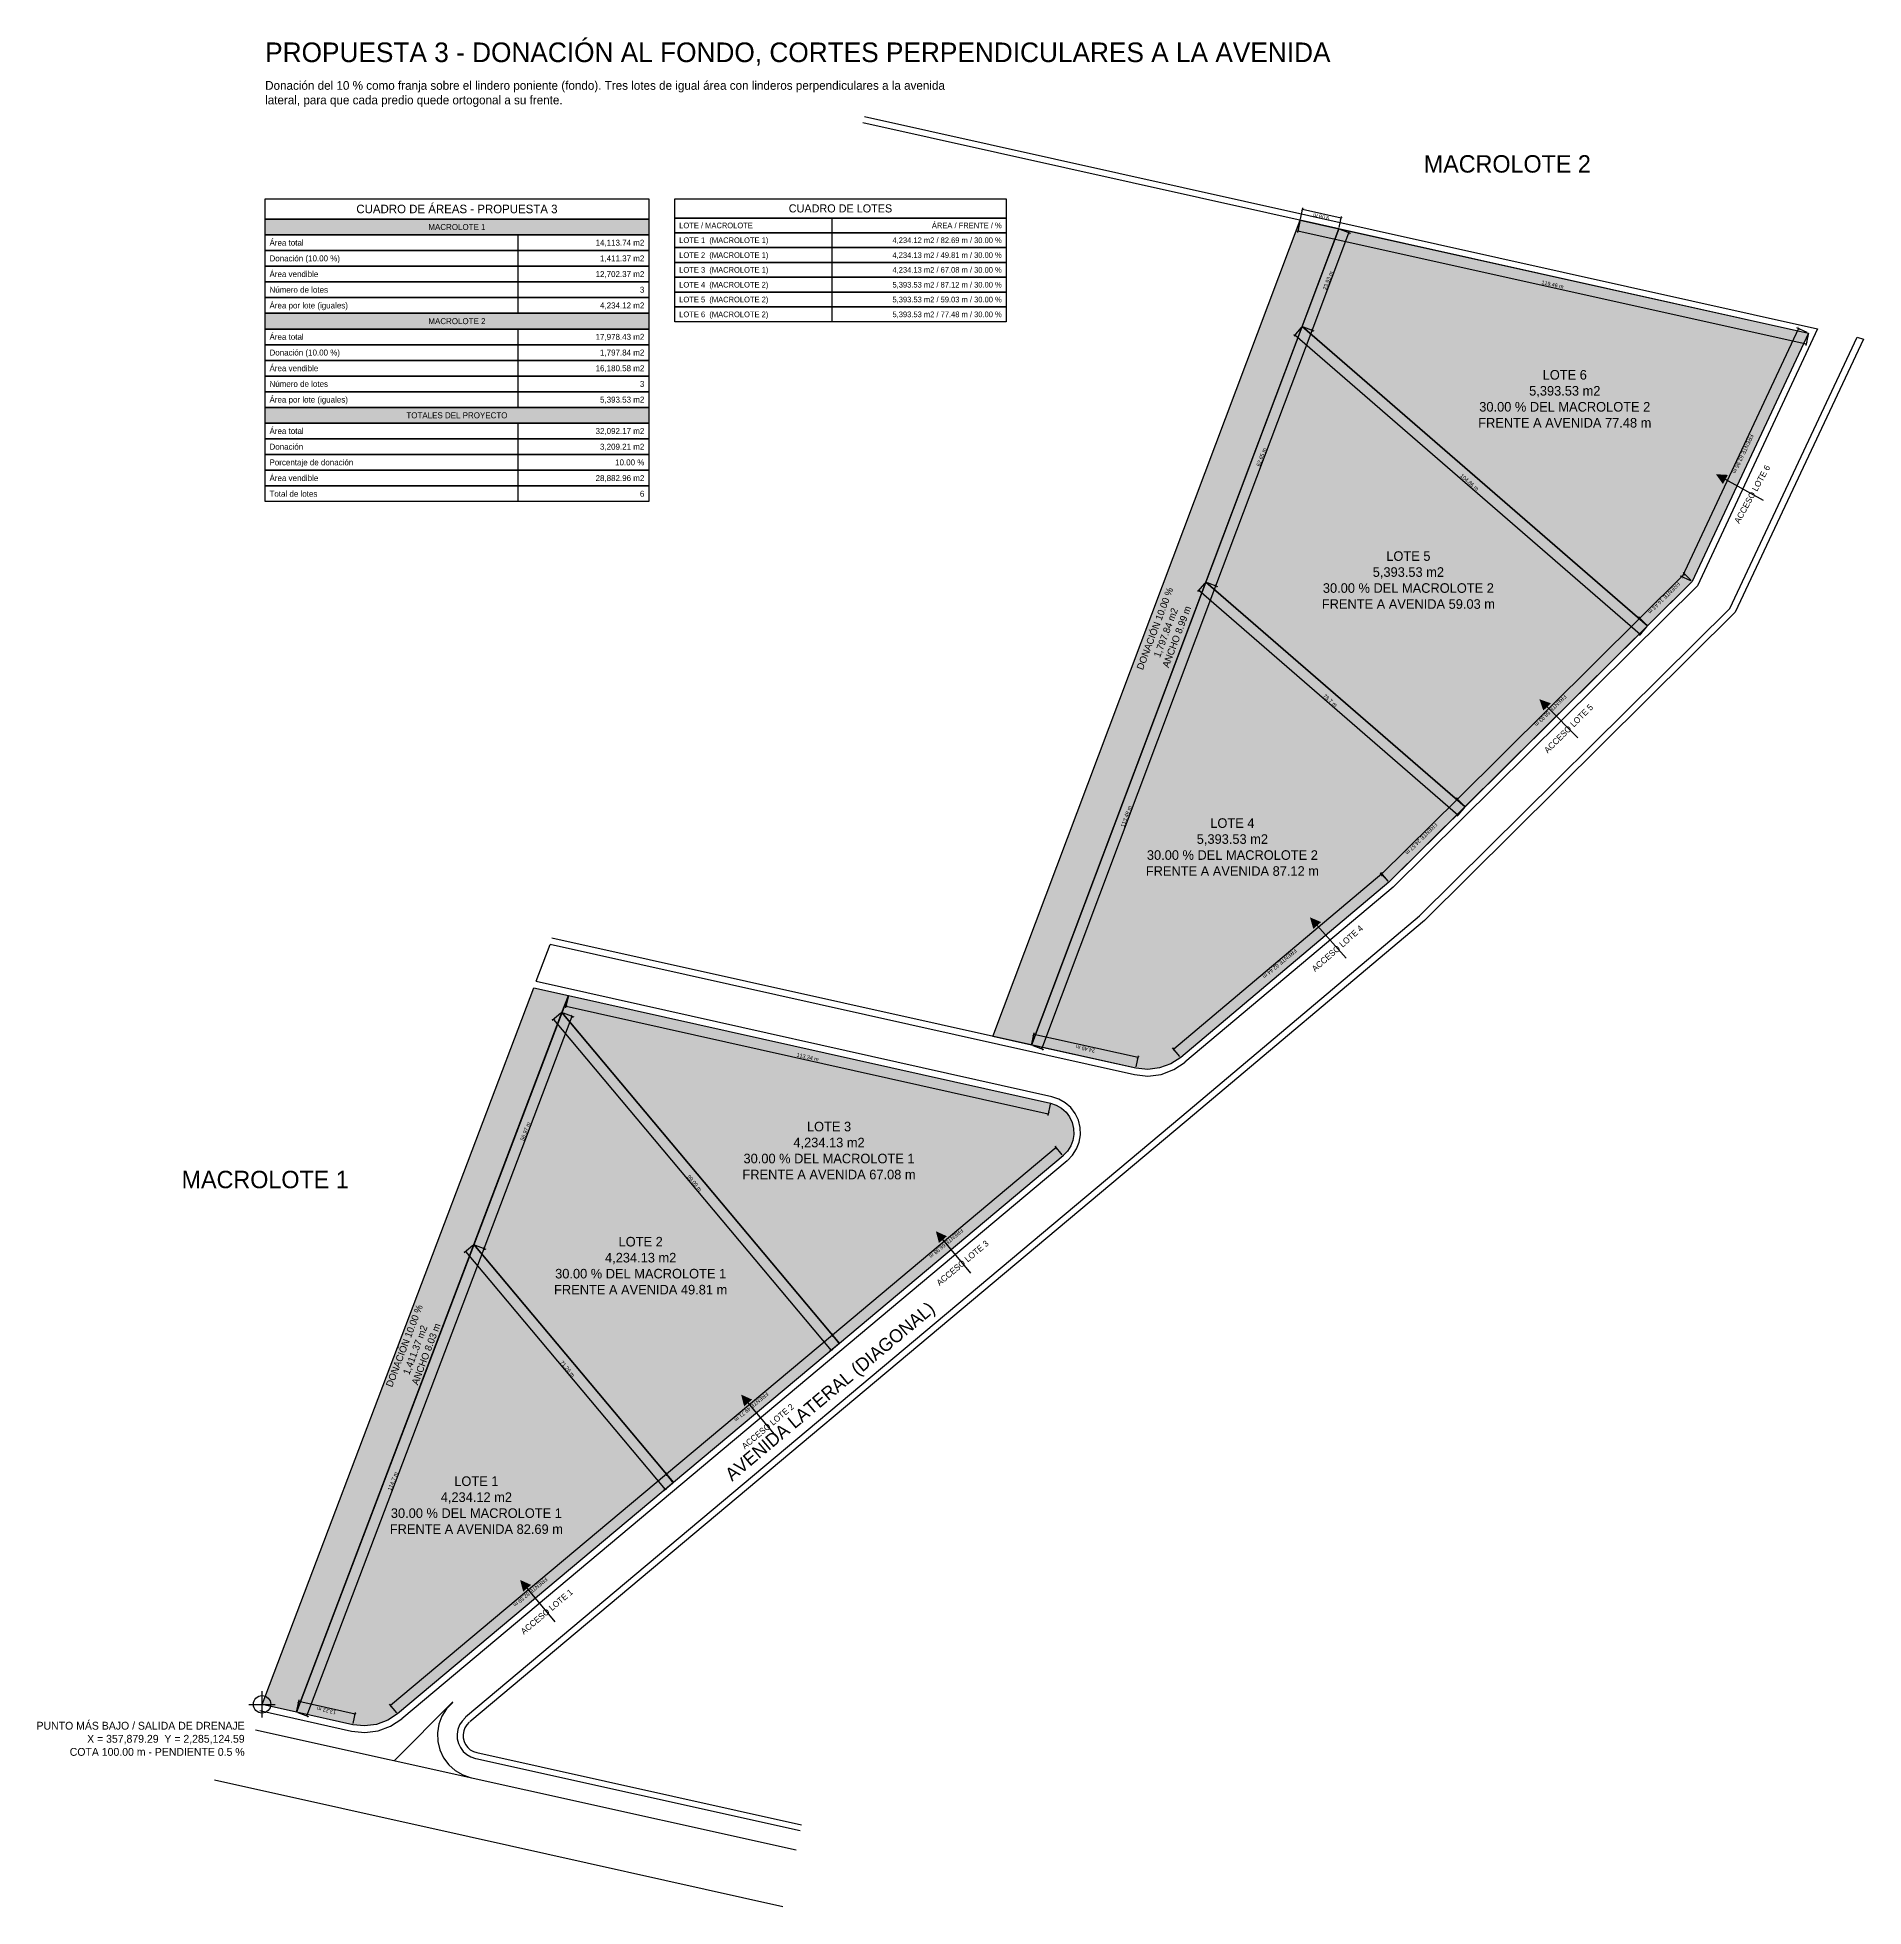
# Model space of a CAD drawing. Header units: metres. Extents: x 357828 to 358247, y 2285078 to 2285507.
import ezdxf
from ezdxf.enums import TextEntityAlignment as Align

# ---------------------------------------------------------------- set-up
doc = ezdxf.new("R2010")
doc.units = ezdxf.units.M
doc.header["$LTSCALE"] = 0.5
for name, color, linetype in [('COTAS', 6, 'Continuous'), ('DONACION', 3, 'Continuous'), ('DRENAJE', 1, 'Continuous'), ('LOTES', 2, 'Continuous'), ('TABLA_CONTENIDOS', 7, 'Continuous'), ('TEXTOS', 7, 'Continuous'), ('VIAL_ASFALTO', 8, 'Continuous'), ('VIAL_BANQUETA', 9, 'CONTINUOUS')]:
    doc.layers.add(name, color=color, linetype=linetype)
doc.styles.add('OpenSansCondensed-Light', font='OpenSansCondensed-Light.ttf')
doc.dimstyles.new('COTAS_M', dxfattribs={"dimtxt": 0.9, "dimasz": 0.6, "dimexe": 0.4, "dimexo": 0.3, "dimgap": 0.2, "dimtad": 1, "dimzin": 12, "dimdsep": 46, "dimtxsty": 'OpenSansCondensed-Light', "dimblk": 'ARCHTICK', "dimcen": 2.5, "dimclrd": 256, "dimclre": 256, "dimclrt": 256, "dimazin": 3, "dimtfac": 0.5, "dimtmove": 2, "dimatfit": 3})

# ---------------------------------------------------------------- blocks, each defined once
blk = doc.blocks.new('_ARCHTICK')
at = {"color": 0, "linetype": 'BYBLOCK', "const_width": 0.15}
blk.add_lwpolyline([(-0.5, -0.5), (0.5, 0.5)], dxfattribs=at)
blk = doc.blocks.new('*D1')
for p, q in [((357887.27, 2285123.11), (357887.84, 2285125.64)), ((357900.65, 2285122.36), (357887.75, 2285125.25)), ((357900.17, 2285120.21), (357900.73, 2285122.75))]:
    blk.add_line(p, q)
at = {"layer": 'Defpoints'}
for p in [(357887.2, 2285122.81), (357900.65, 2285122.36), (357900.1, 2285119.92)]:
    blk.add_point(p, dxfattribs=at)
at = {"layer": 'COTAS', "xscale": 0.6, "yscale": 0.6}
for p, rotation in [((357887.75, 2285125.25), 167.3517230568334), ((357900.65, 2285122.36), 347.3517230568334)]:
    blk.add_blockref('_ARCHTICK', p, dxfattribs=dict(at, rotation=rotation))
at = {"layer": 'COTAS', "insert": (357894.06, 2285123.17), "char_height": 0.9, "attachment_point": 5, "rotation": 167.3517, "style": 'OpenSansCondensed-Light'}
blk.add_mtext('13.22 m', dxfattribs=at)
blk = doc.blocks.new('*D2')
for p, q in [((357889.54, 2285121.93), (357930.23, 2285229.17)), ((357928.17, 2285229.95), (357930.6, 2285229.03)), ((357887.48, 2285122.71), (357889.91, 2285121.79))]:
    blk.add_line(p, q)
at = {"layer": 'Defpoints'}
for p in [(357927.89, 2285230.06), (357887.2, 2285122.81), (357889.54, 2285121.93)]:
    blk.add_point(p, dxfattribs=at)
at = {"layer": 'COTAS', "xscale": 0.6, "yscale": 0.6}
for p, rotation in [((357930.23, 2285229.17), 69.22312247067647), ((357889.54, 2285121.93), 249.22312247067646)]:
    blk.add_blockref('_ARCHTICK', p, dxfattribs=dict(at, rotation=rotation))
at = {"layer": 'COTAS', "insert": (357909.28, 2285175.78), "char_height": 0.9, "attachment_point": 5, "rotation": 69.2231, "style": 'OpenSansCondensed-Light'}
blk.add_mtext('114.7 m', dxfattribs=at)
blk = doc.blocks.new('*D3')
for p, q in [((357927.66, 2285229.87), (357925.67, 2285228.2)), ((357925.98, 2285228.45), (357971.77, 2285173.85)), ((357973.45, 2285175.26), (357971.46, 2285173.59))]:
    blk.add_line(p, q)
at = {"layer": 'Defpoints'}
for p in [(357927.89, 2285230.06), (357925.98, 2285228.45), (357973.68, 2285175.45)]:
    blk.add_point(p, dxfattribs=at)
at = {"layer": 'COTAS', "xscale": 0.6, "yscale": 0.6}
for p, rotation in [((357925.98, 2285228.45), 129.98191168449608), ((357971.77, 2285173.85), -50.0180883155039)]:
    blk.add_blockref('_ARCHTICK', p, dxfattribs=dict(at, rotation=rotation))
at = {"layer": 'COTAS', "insert": (357949.37, 2285201.57), "char_height": 0.9, "attachment_point": 5, "rotation": 309.9819, "style": 'OpenSansCondensed-Light'}
blk.add_mtext('71.26 m', dxfattribs=at)
blk = doc.blocks.new('*D4')
for p, q in [((357972.07, 2285177.37), (357908.79, 2285124.31)), ((357973.49, 2285175.68), (357971.82, 2285177.68)), ((357910.21, 2285122.62), (357908.54, 2285124.61))]:
    blk.add_line(p, q)
at = {"layer": 'Defpoints'}
for p in [(357972.07, 2285177.37), (357973.68, 2285175.45), (357910.4, 2285122.39)]:
    blk.add_point(p, dxfattribs=at)
at = {"layer": 'COTAS', "xscale": 0.6, "yscale": 0.6}
for p, rotation in [((357972.07, 2285177.37), 39.98191168442909), ((357908.79, 2285124.31), -140.0180883155709)]:
    blk.add_blockref('_ARCHTICK', p, dxfattribs=dict(at, rotation=rotation))
at = {"layer": 'COTAS', "insert": (357940.85, 2285150.34), "char_height": 0.9, "attachment_point": 5, "rotation": 219.9819, "style": 'OpenSansCondensed-Light'}
blk.add_mtext('FRENTE 82.59 m', dxfattribs=at)
blk = doc.blocks.new('*D5')
for p, q in [((357930.23, 2285229.17), (357950.44, 2285282.44)), ((357948.38, 2285283.22), (357950.81, 2285282.3)), ((357928.17, 2285229.95), (357930.6, 2285229.03))]:
    blk.add_line(p, q)
at = {"layer": 'Defpoints'}
for p in [(357948.1, 2285283.32), (357927.89, 2285230.06), (357930.23, 2285229.17)]:
    blk.add_point(p, dxfattribs=at)
at = {"layer": 'COTAS', "xscale": 0.6, "yscale": 0.6}
for p, rotation in [((357950.44, 2285282.44), 69.22312247077645), ((357930.23, 2285229.17), 249.22312247077645)]:
    blk.add_blockref('_ARCHTICK', p, dxfattribs=dict(at, rotation=rotation))
at = {"layer": 'COTAS', "insert": (357939.72, 2285256.04), "char_height": 0.9, "attachment_point": 5, "rotation": 69.2231, "style": 'OpenSansCondensed-Light'}
blk.add_mtext('56.97 m', dxfattribs=at)
blk = doc.blocks.new('*D6')
for p, q in [((357947.87, 2285283.13), (357945.88, 2285281.46)), ((357946.18, 2285281.72), (358009.85, 2285205.79)), ((358011.54, 2285207.2), (358009.55, 2285205.53))]:
    blk.add_line(p, q)
at = {"layer": 'Defpoints'}
for p in [(357946.18, 2285281.72), (357948.1, 2285283.32), (358011.77, 2285207.4)]:
    blk.add_point(p, dxfattribs=at)
at = {"layer": 'COTAS', "xscale": 0.6, "yscale": 0.6}
for p, rotation in [((357946.18, 2285281.72), 129.98191168436946), ((358009.85, 2285205.79), -50.01808831563054)]:
    blk.add_blockref('_ARCHTICK', p, dxfattribs=dict(at, rotation=rotation))
at = {"layer": 'COTAS', "insert": (357978.52, 2285244.17), "char_height": 0.9, "attachment_point": 5, "rotation": 309.9819, "style": 'OpenSansCondensed-Light'}
blk.add_mtext('99.09 m', dxfattribs=at)
blk = doc.blocks.new('*D7')
for p, q in [((358010.16, 2285209.31), (357972.07, 2285177.37)), ((358011.58, 2285207.63), (358009.91, 2285209.62)), ((357973.49, 2285175.68), (357971.82, 2285177.68))]:
    blk.add_line(p, q)
at = {"layer": 'Defpoints'}
for p in [(358010.16, 2285209.31), (358011.77, 2285207.4), (357973.68, 2285175.45)]:
    blk.add_point(p, dxfattribs=at)
at = {"layer": 'COTAS', "xscale": 0.6, "yscale": 0.6}
for p, rotation in [((358010.16, 2285209.31), 39.981911684387285), ((357972.07, 2285177.37), -140.01808831561272)]:
    blk.add_blockref('_ARCHTICK', p, dxfattribs=dict(at, rotation=rotation))
at = {"layer": 'COTAS', "insert": (357991.54, 2285192.84), "char_height": 0.9, "attachment_point": 5, "rotation": 219.9819, "style": 'OpenSansCondensed-Light'}
blk.add_mtext('FRENTE 49.71 m', dxfattribs=at)
blk = doc.blocks.new('*D8')
for p, q in [((358061.48, 2285252.35), (358010.16, 2285209.31)), ((358062.9, 2285250.66), (358061.23, 2285252.65)), ((358011.58, 2285207.63), (358009.91, 2285209.62))]:
    blk.add_line(p, q)
at = {"layer": 'Defpoints'}
for p in [(358061.48, 2285252.35), (358063.09, 2285250.43), (358011.77, 2285207.4)]:
    blk.add_point(p, dxfattribs=at)
at = {"layer": 'COTAS', "xscale": 0.6, "yscale": 0.6}
for p, rotation in [((358061.48, 2285252.35), 39.98191168468131), ((358010.16, 2285209.31), -140.0180883153187)]:
    blk.add_blockref('_ARCHTICK', p, dxfattribs=dict(at, rotation=rotation))
at = {"layer": 'COTAS', "insert": (358036.24, 2285230.33), "char_height": 0.9, "attachment_point": 5, "rotation": 219.9819, "style": 'OpenSansCondensed-Light'}
blk.add_mtext('FRENTE 66.98 m', dxfattribs=at)
blk = doc.blocks.new('*D9')
for p, q in [((357949.51, 2285286.92), (357948.94, 2285284.38)), ((357949.03, 2285284.77), (358059.66, 2285260.1)), ((358060.13, 2285262.25), (358059.57, 2285259.71))]:
    blk.add_line(p, q)
at = {"layer": 'Defpoints'}
for p in [(357949.58, 2285287.21), (357949.03, 2285284.77), (358060.2, 2285262.54)]:
    blk.add_point(p, dxfattribs=at)
at = {"layer": 'COTAS', "xscale": 0.6, "yscale": 0.6}
for p, rotation in [((357949.03, 2285284.77), 167.42616373457506), ((358059.66, 2285260.1), -12.57383626542495)]:
    blk.add_blockref('_ARCHTICK', p, dxfattribs=dict(at, rotation=rotation))
at = {"layer": 'COTAS', "insert": (358004.48, 2285273.07), "char_height": 0.9, "attachment_point": 5, "rotation": 347.4262, "style": 'OpenSansCondensed-Light'}
blk.add_mtext('113.34 m', dxfattribs=at)
blk = doc.blocks.new('*D10')
for p, q in [((358095.63, 2285381.83), (358093.93, 2285379.87)), ((358094.19, 2285380.17), (358153.66, 2285328.63)), ((358155.1, 2285330.29), (358153.4, 2285328.32))]:
    blk.add_line(p, q)
at = {"layer": 'Defpoints'}
for p in [(358094.19, 2285380.17), (358095.82, 2285382.06), (358155.3, 2285330.52)]:
    blk.add_point(p, dxfattribs=at)
at = {"layer": 'COTAS', "xscale": 0.6, "yscale": 0.6}
for p, rotation in [((358094.19, 2285380.17), 139.08443537245182), ((358153.66, 2285328.63), -40.91556462754818)]:
    blk.add_blockref('_ARCHTICK', p, dxfattribs=dict(at, rotation=rotation))
at = {"layer": 'COTAS', "insert": (358124.35, 2285354.89), "char_height": 0.9, "attachment_point": 5, "rotation": 319.0844, "style": 'OpenSansCondensed-Light'}
blk.add_mtext('78.7 m', dxfattribs=at)
blk = doc.blocks.new('*D11')
for p, q in [((358153.54, 2285332.29), (358136.09, 2285314.98)), ((358155.09, 2285330.73), (358153.25, 2285332.57)), ((358137.64, 2285313.42), (358135.81, 2285315.27))]:
    blk.add_line(p, q)
at = {"layer": 'Defpoints'}
for p in [(358153.54, 2285332.29), (358155.3, 2285330.52), (358137.85, 2285313.21)]:
    blk.add_point(p, dxfattribs=at)
at = {"layer": 'COTAS', "xscale": 0.6, "yscale": 0.6}
for p, rotation in [((358153.54, 2285332.29), 44.76833601698024), ((358136.09, 2285314.98), -135.23166398301976)]:
    blk.add_blockref('_ARCHTICK', p, dxfattribs=dict(at, rotation=rotation))
at = {"layer": 'COTAS', "insert": (358145.27, 2285323.18), "char_height": 0.9, "attachment_point": 5, "rotation": 224.7683, "style": 'OpenSansCondensed-Light'}
blk.add_mtext('FRENTE 24.57 m', dxfattribs=at)
blk = doc.blocks.new('*D12')
for p, q in [((358136.24, 2285315.12), (358088.46, 2285274.92)), ((358137.66, 2285313.44), (358135.98, 2285315.43)), ((358089.88, 2285273.24), (358088.2, 2285275.23))]:
    blk.add_line(p, q)
at = {"layer": 'Defpoints'}
for p in [(358136.24, 2285315.12), (358137.85, 2285313.21), (358090.07, 2285273.01)]:
    blk.add_point(p, dxfattribs=at)
at = {"layer": 'COTAS', "xscale": 0.6, "yscale": 0.6}
for p, rotation in [((358136.24, 2285315.12), 40.0757878653944), ((358088.46, 2285274.92), -139.9242121346056)]:
    blk.add_blockref('_ARCHTICK', p, dxfattribs=dict(at, rotation=rotation))
at = {"layer": 'COTAS', "insert": (358112.77, 2285294.53), "char_height": 0.9, "attachment_point": 5, "rotation": 220.0758, "style": 'OpenSansCondensed-Light'}
blk.add_mtext('FRENTE 62.44 m', dxfattribs=at)
blk = doc.blocks.new('*D13')
for p, q in [((358055.9, 2285276.14), (358056.47, 2285278.68)), ((358080.29, 2285272.97), (358056.38, 2285278.29)), ((358079.82, 2285270.82), (358080.38, 2285273.36))]:
    blk.add_line(p, q)
at = {"layer": 'Defpoints'}
for p in [(358055.84, 2285275.85), (358080.29, 2285272.97), (358079.75, 2285270.53)]:
    blk.add_point(p, dxfattribs=at)
at = {"layer": 'COTAS', "xscale": 0.6, "yscale": 0.6}
for p, rotation in [((358056.38, 2285278.29), 167.45823405240716), ((358080.29, 2285272.97), 347.4582340524072)]:
    blk.add_blockref('_ARCHTICK', p, dxfattribs=dict(at, rotation=rotation))
at = {"layer": 'COTAS', "insert": (358068.2, 2285275), "char_height": 0.9, "attachment_point": 5, "rotation": 167.4582, "style": 'OpenSansCondensed-Light'}
blk.add_mtext('24.49 m', dxfattribs=at)
blk = doc.blocks.new('*D14')
for p, q in [((358058.18, 2285274.97), (358098.16, 2285381.18)), ((358096.11, 2285381.95), (358098.54, 2285381.04)), ((358056.12, 2285275.74), (358058.55, 2285274.83))]:
    blk.add_line(p, q)
at = {"layer": 'Defpoints'}
for p in [(358095.82, 2285382.06), (358055.84, 2285275.85), (358058.18, 2285274.97)]:
    blk.add_point(p, dxfattribs=at)
at = {"layer": 'COTAS', "xscale": 0.6, "yscale": 0.6}
for p, rotation in [((358098.16, 2285381.18), 69.37021464781455), ((358058.18, 2285274.97), 249.37021464781455)]:
    blk.add_blockref('_ARCHTICK', p, dxfattribs=dict(at, rotation=rotation))
at = {"layer": 'COTAS', "insert": (358077.56, 2285328.3), "char_height": 0.9, "attachment_point": 5, "rotation": 69.3702, "style": 'OpenSansCondensed-Light'}
blk.add_mtext('113.49 m', dxfattribs=at)
blk = doc.blocks.new('*D15')
for p, q in [((358098.16, 2285381.18), (358120.24, 2285439.81)), ((358118.18, 2285440.59), (358120.61, 2285439.67)), ((358096.11, 2285381.95), (358098.54, 2285381.04))]:
    blk.add_line(p, q)
at = {"layer": 'Defpoints'}
for p in [(358117.9, 2285440.7), (358095.82, 2285382.06), (358098.16, 2285381.18)]:
    blk.add_point(p, dxfattribs=at)
at = {"layer": 'COTAS', "xscale": 0.6, "yscale": 0.6}
for p, rotation in [((358120.24, 2285439.81), 69.37021464776655), ((358098.16, 2285381.18), 249.37021464776655)]:
    blk.add_blockref('_ARCHTICK', p, dxfattribs=dict(at, rotation=rotation))
at = {"layer": 'COTAS', "insert": (358108.59, 2285410.73), "char_height": 0.9, "attachment_point": 5, "rotation": 69.3702, "style": 'OpenSansCondensed-Light'}
blk.add_mtext('62.65 m', dxfattribs=at)
blk = doc.blocks.new('*D16')
for p, q in [((358117.7, 2285440.47), (358116, 2285438.5)), ((358116.26, 2285438.81), (358195.5, 2285370.13)), ((358196.94, 2285371.79), (358195.24, 2285369.83))]:
    blk.add_line(p, q)
at = {"layer": 'Defpoints'}
for p in [(358117.9, 2285440.7), (358116.26, 2285438.81), (358197.14, 2285372.02)]:
    blk.add_point(p, dxfattribs=at)
at = {"layer": 'COTAS', "xscale": 0.6, "yscale": 0.6}
for p, rotation in [((358116.26, 2285438.81), 139.0844353724298), ((358195.5, 2285370.13), -40.915564627570205)]:
    blk.add_blockref('_ARCHTICK', p, dxfattribs=dict(at, rotation=rotation))
at = {"layer": 'COTAS', "insert": (358156.31, 2285404.96), "char_height": 0.9, "attachment_point": 5, "rotation": 319.0844, "style": 'OpenSansCondensed-Light'}
blk.add_mtext('104.86 m', dxfattribs=at)
blk = doc.blocks.new('*D17')
for p, q in [((358195.38, 2285373.79), (358153.54, 2285332.29)), ((358196.93, 2285372.23), (358195.09, 2285374.08)), ((358155.09, 2285330.73), (358153.25, 2285332.57))]:
    blk.add_line(p, q)
at = {"layer": 'Defpoints'}
for p in [(358195.38, 2285373.79), (358197.14, 2285372.02), (358155.3, 2285330.52)]:
    blk.add_point(p, dxfattribs=at)
at = {"layer": 'COTAS', "xscale": 0.6, "yscale": 0.6}
for p, rotation in [((358195.38, 2285373.79), 44.76833601678692), ((358153.54, 2285332.29), -135.23166398321308)]:
    blk.add_blockref('_ARCHTICK', p, dxfattribs=dict(at, rotation=rotation))
at = {"layer": 'COTAS', "insert": (358174.91, 2285352.58), "char_height": 0.9, "attachment_point": 5, "rotation": 224.7683, "style": 'OpenSansCondensed-Light'}
blk.add_mtext('FRENTE 58.93 m', dxfattribs=at)
blk = doc.blocks.new('*D18')
for p, q in [((358117.41, 2285464.77), (358116.84, 2285462.23)), ((358116.93, 2285462.62), (358233.55, 2285436.74)), ((358234.03, 2285438.89), (358233.46, 2285436.35))]:
    blk.add_line(p, q)
at = {"layer": 'Defpoints'}
for p in [(358117.47, 2285465.06), (358116.93, 2285462.62), (358234.09, 2285439.18)]:
    blk.add_point(p, dxfattribs=at)
at = {"layer": 'COTAS', "xscale": 0.6, "yscale": 0.6}
for p, rotation in [((358116.93, 2285462.62), 167.48783987378565), ((358233.55, 2285436.74), -12.512160126214363)]:
    blk.add_blockref('_ARCHTICK', p, dxfattribs=dict(at, rotation=rotation))
at = {"layer": 'COTAS', "insert": (358175.38, 2285450.31), "char_height": 0.9, "attachment_point": 5, "rotation": 347.4878, "style": 'OpenSansCondensed-Light'}
blk.add_mtext('119.46 m', dxfattribs=at)
blk = doc.blocks.new('*D19')
for p, q in [((358231.83, 2285440.24), (358205.12, 2285383.24)), ((358233.82, 2285439.31), (358231.46, 2285440.41)), ((358207.11, 2285382.31), (358204.75, 2285383.41))]:
    blk.add_line(p, q)
at = {"layer": 'Defpoints'}
for p in [(358231.83, 2285440.24), (358234.09, 2285439.18), (358207.38, 2285382.18)]:
    blk.add_point(p, dxfattribs=at)
at = {"layer": 'COTAS', "xscale": 0.6, "yscale": 0.6}
for p, rotation in [((358231.83, 2285440.24), 64.8923765035754), ((358205.12, 2285383.24), -115.1076234964246)]:
    blk.add_blockref('_ARCHTICK', p, dxfattribs=dict(at, rotation=rotation))
at = {"layer": 'COTAS', "insert": (358219.06, 2285411.46), "char_height": 0.9, "attachment_point": 5, "rotation": 244.8924, "style": 'OpenSansCondensed-Light'}
blk.add_mtext('FRENTE 62.95 m', dxfattribs=at)
blk = doc.blocks.new('*D20')
for p, q in [((358205.62, 2285383.95), (358195.38, 2285373.79)), ((358207.17, 2285382.39), (358205.34, 2285384.24)), ((358196.93, 2285372.23), (358195.09, 2285374.08))]:
    blk.add_line(p, q)
at = {"layer": 'Defpoints'}
for p in [(358205.62, 2285383.95), (358207.38, 2285382.18), (358197.14, 2285372.02)]:
    blk.add_point(p, dxfattribs=at)
at = {"layer": 'COTAS', "xscale": 0.6, "yscale": 0.6}
for p, rotation in [((358205.62, 2285383.95), 44.76833601676509), ((358195.38, 2285373.79), -135.2316639832349)]:
    blk.add_blockref('_ARCHTICK', p, dxfattribs=dict(at, rotation=rotation))
at = {"layer": 'COTAS', "insert": (358200.96, 2285378.41), "char_height": 0.9, "attachment_point": 5, "rotation": 224.7683, "style": 'OpenSansCondensed-Light'}
blk.add_mtext('FRENTE 14.43 m', dxfattribs=at)
blk = doc.blocks.new('*D21')
for p, q in [((358120.24, 2285439.81), (358128.67, 2285462.21)), ((358126.61, 2285462.99), (358129.05, 2285462.07)), ((358118.18, 2285440.59), (358120.61, 2285439.67))]:
    blk.add_line(p, q)
at = {"layer": 'Defpoints'}
for p in [(358126.33, 2285463.09), (358117.9, 2285440.7), (358120.24, 2285439.81)]:
    blk.add_point(p, dxfattribs=at)
at = {"layer": 'COTAS', "xscale": 0.6, "yscale": 0.6}
for p, rotation in [((358128.67, 2285462.21), 69.3702146479325), ((358120.24, 2285439.81), 249.3702146479325)]:
    blk.add_blockref('_ARCHTICK', p, dxfattribs=dict(at, rotation=rotation))
at = {"layer": 'COTAS', "insert": (358123.85, 2285451.24), "char_height": 0.9, "attachment_point": 5, "rotation": 69.3702, "style": 'OpenSansCondensed-Light'}
blk.add_mtext('23.93 m', dxfattribs=at)
blk = doc.blocks.new('*D22')
for p, q in [((358117.53, 2285465.35), (358118.1, 2285467.89)), ((358126.87, 2285465.53), (358118.01, 2285467.5)), ((358126.4, 2285463.39), (358126.96, 2285465.92))]:
    blk.add_line(p, q)
at = {"layer": 'Defpoints'}
for p in [(358117.47, 2285465.06), (358126.87, 2285465.53), (358126.33, 2285463.09)]:
    blk.add_point(p, dxfattribs=at)
at = {"layer": 'COTAS', "xscale": 0.6, "yscale": 0.6}
for p, rotation in [((358118.01, 2285467.5), 167.48783987263462), ((358126.87, 2285465.53), 347.4878398726346)]:
    blk.add_blockref('_ARCHTICK', p, dxfattribs=dict(at, rotation=rotation))
at = {"layer": 'COTAS', "insert": (358122.3, 2285465.88), "char_height": 0.9, "attachment_point": 5, "rotation": 167.4878, "style": 'OpenSansCondensed-Light'}
blk.add_mtext('9.08 m', dxfattribs=at)
blk = doc.blocks.new('TABLA_CONTENIDOS_P3')
at = {"layer": 'TABLA_CONTENIDOS', "transparency": 33554508}
for points in [[(0, -4.68), (88, -4.68), (88, -8.28), (0, -8.28)], [(0, -26.28), (88, -26.28), (88, -29.88), (0, -29.88)], [(0, -47.88), (88, -47.88), (88, -51.48), (0, -51.48)]]:
    blk.add_hatch(color=8, dxfattribs=at).paths.add_polyline_path(points)
at = {"layer": 'TABLA_CONTENIDOS'}
for p, q in [((58, -8.28), (58, -11.88)), ((58, -11.88), (58, -15.48)), ((58, -15.48), (58, -19.08)), ((58, -19.08), (58, -22.68)), ((58, -22.68), (58, -26.28)), ((58, -29.88), (58, -33.48)), ((58, -33.48), (58, -37.08)), ((58, -37.08), (58, -40.68)), ((58, -40.68), (58, -44.28)), ((58, -44.28), (58, -47.88)), ((58, -51.48), (58, -55.08)), ((58, -55.08), (58, -58.68)), ((58, -58.68), (58, -62.28)), ((58, -62.28), (58, -65.88)), ((58, -65.88), (58, -69.48))]:
    blk.add_line(p, q, dxfattribs=at)
for points in [[(0, 0), (88, 0), (88, -4.68), (0, -4.68)], [(0, -4.68), (88, -4.68), (88, -8.28), (0, -8.28)], [(0, -8.28), (88, -8.28), (88, -11.88), (0, -11.88)], [(0, -11.88), (88, -11.88), (88, -15.48), (0, -15.48)], [(0, -15.48), (88, -15.48), (88, -19.08), (0, -19.08)], [(0, -19.08), (88, -19.08), (88, -22.68), (0, -22.68)], [(0, -22.68), (88, -22.68), (88, -26.28), (0, -26.28)], [(0, -26.28), (88, -26.28), (88, -29.88), (0, -29.88)], [(0, -29.88), (88, -29.88), (88, -33.48), (0, -33.48)], [(0, -33.48), (88, -33.48), (88, -37.08), (0, -37.08)], [(0, -37.08), (88, -37.08), (88, -40.68), (0, -40.68)], [(0, -40.68), (88, -40.68), (88, -44.28), (0, -44.28)], [(0, -44.28), (88, -44.28), (88, -47.88), (0, -47.88)], [(0, -47.88), (88, -47.88), (88, -51.48), (0, -51.48)], [(0, -51.48), (88, -51.48), (88, -55.08), (0, -55.08)], [(0, -55.08), (88, -55.08), (88, -58.68), (0, -58.68)], [(0, -58.68), (88, -58.68), (88, -62.28), (0, -62.28)], [(0, -62.28), (88, -62.28), (88, -65.88), (0, -65.88)], [(0, -65.88), (88, -65.88), (88, -69.48), (0, -69.48)]]:
    blk.add_lwpolyline(points, close=True, dxfattribs=at)
for s, height, p in [('CUADRO DE ÁREAS - PROPUESTA 3', 1.9656, (44, -2.34)), ('MACROLOTE 1', 1.368, (44, -6.48)), ('MACROLOTE 2', 1.368, (44, -28.08)), ('TOTALES DEL PROYECTO', 1.368, (44, -49.68))]:
    blk.add_text(s, height=height, dxfattribs=at).set_placement(p, align=Align.MIDDLE_CENTER)
for s, p in [('Área total', (1, -10.08)), ('Área vendible', (1, -17.28)), ('Donación (10.00 %)', (1, -13.68)), ('Número de lotes', (1, -20.88)), ('Área por lote (iguales)', (1, -24.48)), ('Área total', (1, -31.68)), ('Área vendible', (1, -38.88)), ('Donación (10.00 %)', (1, -35.28)), ('Número de lotes', (1, -42.48)), ('Área por lote (iguales)', (1, -46.08)), ('Área total', (1, -53.28)), ('Donación', (1, -56.88)), ('Porcentaje de donación', (1, -60.48)), ('Área vendible', (1, -64.08)), ('Total de lotes', (1, -67.68))]:
    blk.add_text(s, height=1.368, dxfattribs=at).set_placement(p, align=Align.MIDDLE_LEFT)
for s, height, p in [('14,113.74 m2', 1.368, (87, -10.08)), ('12,702.37 m2', 1.368, (87, -17.28)), ('1,411.37 m2', 1.368, (87, -13.68)), ('3', 1.37, (87, -20.88)), ('4,234.12 m2', 1.368, (87, -24.48)), ('17,978.43 m2', 1.368, (87, -31.68)), ('16,180.58 m2', 1.368, (87, -38.88)), ('1,797.84 m2', 1.368, (87, -35.28)), ('3', 1.37, (87, -42.48)), ('5,393.53 m2', 1.368, (87, -46.08)), ('32,092.17 m2', 1.368, (87, -53.28)), ('3,209.21 m2', 1.368, (87, -56.88)), ('10.00 %', 1.368, (87, -60.48)), ('28,882.96 m2', 1.368, (87, -64.08)), ('6', 1.37, (87, -67.68))]:
    blk.add_text(s, height=height, dxfattribs=at).set_placement(p, align=Align.MIDDLE_RIGHT)
blk = doc.blocks.new('TABLA_CONTENIDOS_P3_LOTES')
at = {"layer": 'TABLA_CONTENIDOS'}
for p, q in [((36, -4.42), (36, -7.82)), ((36, -7.82), (36, -11.22)), ((36, -11.22), (36, -14.62)), ((36, -14.62), (36, -18.02)), ((36, -18.02), (36, -21.42)), ((36, -21.42), (36, -24.82)), ((36, -24.82), (36, -28.22))]:
    blk.add_line(p, q, dxfattribs=at)
for points in [[(0, 0), (76, 0), (76, -4.42), (0, -4.42)], [(0, -4.42), (76, -4.42), (76, -7.82), (0, -7.82)], [(0, -7.82), (76, -7.82), (76, -11.22), (0, -11.22)], [(0, -11.22), (76, -11.22), (76, -14.62), (0, -14.62)], [(0, -14.62), (76, -14.62), (76, -18.02), (0, -18.02)], [(0, -18.02), (76, -18.02), (76, -21.42), (0, -21.42)], [(0, -21.42), (76, -21.42), (76, -24.82), (0, -24.82)], [(0, -24.82), (76, -24.82), (76, -28.22), (0, -28.22)]]:
    blk.add_lwpolyline(points, close=True, dxfattribs=at)
blk.add_text('CUADRO DE LOTES', height=1.8564, dxfattribs=at).set_placement((38, -2.21), align=Align.MIDDLE_CENTER)
for s, p in [('LOTE / MACROLOTE', (1, -6.12)), ('LOTE 1  (MACROLOTE 1)', (1, -9.52)), ('LOTE 2  (MACROLOTE 1)', (1, -12.92)), ('LOTE 3  (MACROLOTE 1)', (1, -16.32)), ('LOTE 4  (MACROLOTE 2)', (1, -19.72)), ('LOTE 5  (MACROLOTE 2)', (1, -23.12)), ('LOTE 6  (MACROLOTE 2)', (1, -26.52))]:
    blk.add_text(s, height=1.292, dxfattribs=at).set_placement(p, align=Align.MIDDLE_LEFT)
for s, p in [('ÁREA / FRENTE / %', (75, -6.12)), ('4,234.12 m2 / 82.69 m / 30.00 %', (75, -9.52)), ('4,234.13 m2 / 49.81 m / 30.00 %', (75, -12.92)), ('4,234.13 m2 / 67.08 m / 30.00 %', (75, -16.32)), ('5,393.53 m2 / 87.12 m / 30.00 %', (75, -19.72)), ('5,393.53 m2 / 59.03 m / 30.00 %', (75, -23.12)), ('5,393.53 m2 / 77.48 m / 30.00 %', (75, -26.52))]:
    blk.add_text(s, height=1.292, dxfattribs=at).set_placement(p, align=Align.MIDDLE_RIGHT)

msp = doc.modelspace()

# ---------------------------------------------------------------- hatches: boundary and pattern name
at = {"layer": 'DONACION', "transparency": 33554546}
for points in [[(358046.98, 2285277.82), (358117.47, 2285465.06), (358126.331, 2285463.094), (358055.84, 2285275.849)], [(357879.29, 2285124.59), (357941.66, 2285288.98), (357949.575, 2285287.214), (357887.202, 2285122.815)]]:
    msp.add_hatch(color=3, dxfattribs=at).paths.add_polyline_path(points)
at = {"layer": 'LOTES', "transparency": 33554534}
for points in [[(358117.47, 2285465.06), (358234.09, 2285439.18), (358207.38, 2285382.18), (358197.137, 2285372.02), (358117.899, 2285440.696), (358126.331, 2285463.094)], [(358155.297, 2285330.516), (358095.825, 2285382.06), (358117.899, 2285440.696), (358197.137, 2285372.02)], [(358095.825, 2285382.06), (358155.297, 2285330.516), (358137.85, 2285313.21), (358090.07, 2285273.01), (358087.79, 2285271.55), (358085.22, 2285270.6), (358082.49, 2285270.25), (358079.76, 2285270.54), (358079.75, 2285270.53), (358055.84, 2285275.849)], [(358060.2, 2285262.54), (358061.5, 2285262.08), (358062.71, 2285261.38), (358063.75, 2285260.46), (358064.58, 2285259.35), (358065.17, 2285258.09), (358065.5, 2285256.74), (358065.55, 2285255.35), (358065.33, 2285253.98), (358064.83, 2285252.69), (358064.08, 2285251.52), (358063.11, 2285250.52), (358063.09, 2285250.43), (358011.77, 2285207.395), (357948.099, 2285283.324), (357949.575, 2285287.214)], [(357973.681, 2285175.455), (357927.891, 2285230.06), (357948.099, 2285283.324), (358011.77, 2285207.395)], [(357908.11, 2285120.93), (357905.54, 2285119.98), (357902.83, 2285119.64), (357900.1, 2285119.92), (357887.202, 2285122.815), (357927.891, 2285230.06), (357973.681, 2285175.455), (357910.4, 2285122.39)]]:
    msp.add_hatch(color=2, dxfattribs=at).paths.add_polyline_path(points)
at = {"layer": 'TEXTOS'}
for points in [[(358212.856, 2285406.8), (358214.467, 2285404.543), (358215.624, 2285406.646)], [(358172.358, 2285355.187), (358173.269, 2285352.568), (358174.971, 2285354.259)], [(358119.723, 2285305.144), (358120.477, 2285302.476), (358122.277, 2285304.064)], [(358033.897, 2285233.128), (358034.584, 2285230.441), (358036.423, 2285231.983)], [(357989.207, 2285195.652), (357989.896, 2285192.966), (357991.734, 2285194.51)], [(357938.504, 2285153.135), (357939.192, 2285150.449), (357941.031, 2285151.992)]]:
    msp.add_hatch(color=1, dxfattribs=at).paths.add_polyline_path(points)

# ---------------------------------------------------------------- linework, layer by layer
at = {"layer": 'DONACION'}
for points in [[(358046.98, 2285277.82), (358117.47, 2285465.06), (358126.331, 2285463.094), (358055.84, 2285275.849)], [(357879.29, 2285124.59), (357941.66, 2285288.98), (357949.575, 2285287.214), (357887.202, 2285122.815)]]:
    msp.add_lwpolyline(points, close=True, dxfattribs=at)
at = {"layer": 'DRENAJE'}
for p, q in [((357879.29, 2285121.59), (357879.29, 2285127.59)), ((357876.29, 2285124.59), (357882.29, 2285124.59))]:
    msp.add_line(p, q, dxfattribs=at)
msp.add_circle((357879.29, 2285124.59), 2, dxfattribs=at)
at = {"layer": 'LOTES'}
for points in [[(358117.47, 2285465.06), (358234.09, 2285439.18), (358207.38, 2285382.18), (358197.137, 2285372.02), (358117.899, 2285440.696), (358126.331, 2285463.094)], [(358155.297, 2285330.516), (358095.825, 2285382.06), (358117.899, 2285440.696), (358197.137, 2285372.02)], [(358095.825, 2285382.06), (358155.297, 2285330.516), (358137.85, 2285313.21), (358090.07, 2285273.01), (358087.79, 2285271.55), (358085.22, 2285270.6), (358082.49, 2285270.25), (358079.76, 2285270.54), (358079.75, 2285270.53), (358055.84, 2285275.849)], [(358060.2, 2285262.54), (358061.5, 2285262.08), (358062.71, 2285261.38), (358063.75, 2285260.46), (358064.58, 2285259.35), (358065.17, 2285258.09), (358065.5, 2285256.74), (358065.55, 2285255.35), (358065.33, 2285253.98), (358064.83, 2285252.69), (358064.08, 2285251.52), (358063.11, 2285250.52), (358063.09, 2285250.43), (358011.77, 2285207.395), (357948.099, 2285283.324), (357949.575, 2285287.214)], [(357973.681, 2285175.455), (357927.891, 2285230.06), (357948.099, 2285283.324), (358011.77, 2285207.395)], [(357908.11, 2285120.93), (357905.54, 2285119.98), (357902.83, 2285119.64), (357900.1, 2285119.92), (357887.202, 2285122.815), (357927.891, 2285230.06), (357973.681, 2285175.455), (357910.4, 2285122.39)]]:
    msp.add_lwpolyline(points, close=True, dxfattribs=at)
at = {"layer": 'TEXTOS', "color": 1}
for p, q in [((358223.807, 2285400.774), (358215.046, 2285405.595)), ((358181.169, 2285346.32), (358174.12, 2285353.414)), ((358127.994, 2285295.772), (358121.377, 2285303.27)), ((358041.926, 2285223.548), (358035.503, 2285231.212)), ((357997.248, 2285186.082), (357990.815, 2285193.738)), ((357946.541, 2285143.561), (357940.112, 2285151.22))]:
    msp.add_line(p, q, dxfattribs=at)
at = {"layer": 'VIAL_ASFALTO'}
for points in [[(358017.11, 2285487.5), (358234.09, 2285439.18), (358207.38, 2285382.18), (358137.85, 2285313.21), (358090.07, 2285273.01)], [(358017.52, 2285488.88), (358236.15, 2285440.14), (358208.62, 2285381.22), (358138.81, 2285312.1), (358091.04, 2285271.9)], [(358216.05, 2285375.99), (358245.24, 2285438.22)], [(358246.75, 2285437.8), (358217.29, 2285375.16)], [(358245.24, 2285438.22), (358246.75, 2285437.8)], [(358144.87, 2285305.5), (358216.05, 2285375.99)], [(358217.29, 2285375.16), (358145.97, 2285304.4)], [(358090.35, 2285259.51), (358144.87, 2285305.5)], [(358145.97, 2285304.4), (358091.31, 2285258.41)], [(357942.21, 2285290.49), (357945.38, 2285298.89)], [(358079.47, 2285269.01), (357945.38, 2285298.89)], [(358079.75, 2285270.53), (357945.79, 2285300.4)], [(357925.96, 2285121.7), (358090.35, 2285259.51)], [(358091.31, 2285258.41), (357926.93, 2285120.6)], [(357923.07, 2285125.14), (357909.58, 2285111.65)], [(357923.04, 2285125.03), (357921.64, 2285123.6), (357920.56, 2285121.91), (357919.84, 2285120.04), (357919.51, 2285118.07), (357919.59, 2285116.07), (357920.06, 2285114.13), (357920.91, 2285112.32), (357922.11, 2285110.72), (357923.61, 2285109.39), (357925.34, 2285108.39), (357927.24, 2285107.76)], [(358001.82, 2285091.14), (357877.78, 2285118.67)], [(357925.96, 2285121.55), (357925.2, 2285120.77), (357924.61, 2285119.86), (357924.22, 2285118.85), (357924.05, 2285117.78), (357924.09, 2285116.69), (357924.34, 2285115.64), (357924.81, 2285114.66), (357925.46, 2285113.79), (357926.27, 2285113.07), (357927.21, 2285112.53), (357928.23, 2285112.19)], [(357926.84, 2285120.49), (357926.28, 2285119.91), (357925.84, 2285119.24), (357925.55, 2285118.48), (357925.42, 2285117.69), (357925.45, 2285116.88), (357925.64, 2285116.1), (357925.98, 2285115.37), (357926.47, 2285114.73), (357927.07, 2285114.19), (357927.77, 2285113.79), (357928.53, 2285113.54)], [(357928.58, 2285113.58), (358003.06, 2285096.92)], [(358002.79, 2285095.54), (357928.3, 2285112.06)], [(357868.41, 2285107.24), (357926.79, 2285094.3), (357998.79, 2285078.19)]]:
    msp.add_lwpolyline(points, dxfattribs=at)
at = {"layer": 'VIAL_BANQUETA'}
for points in [[(357942.21, 2285290.49), (358060.47, 2285264.06)], [(358079.43, 2285269.06), (358082.51, 2285268.74), (358085.58, 2285269.12), (358088.48, 2285270.2), (358091.06, 2285271.91)], [(358064.08, 2285249.36), (358065.26, 2285250.57), (358066.18, 2285252), (358066.79, 2285253.58), (358067.07, 2285255.26), (358067, 2285256.95), (358066.6, 2285258.6), (358065.88, 2285260.13), (358064.86, 2285261.49), (358063.59, 2285262.61), (358062.12, 2285263.46), (358060.51, 2285263.99)], [(358064.05, 2285249.32), (357911.37, 2285121.29)], [(357899.8, 2285118.4), (357878.74, 2285123.08)], [(357899.78, 2285118.44), (357902.84, 2285118.12), (357905.9, 2285118.51), (357908.79, 2285119.57), (357911.36, 2285121.27)]]:
    msp.add_lwpolyline(points, dxfattribs=at)

# ---------------------------------------------------------------- block references
at = {"layer": 'TABLA_CONTENIDOS'}
for name, p in [('TABLA_CONTENIDOS_P3', (357880, 2285470)), ('TABLA_CONTENIDOS_P3_LOTES', (357974, 2285470))]:
    msp.add_blockref(name, p, dxfattribs=at)

# ---------------------------------------------------------------- texts
at = {"layer": 'DRENAJE', "insert": (357875.29, 2285120.59), "char_height": 1.8, "attachment_point": 3}
msp.add_mtext('PUNTO MÁS BAJO / SALIDA DE DRENAJE\\PX = 357,879.29  Y = 2,285,124.59\\PCOTA 100.00 m - PENDIENTE 0.5 %', dxfattribs=at)
at = {"layer": 'TEXTOS'}
msp.add_text('PROPUESTA 3 - DONACIÓN AL FONDO, CORTES PERPENDICULARES A LA AVENIDA', height=4.5, dxfattribs=at).set_placement((357880, 2285500), align=Align.BOTTOM_LEFT)
at = {"layer": 'TEXTOS', "color": 4}
for s, p in [('MACROLOTE 2', (358165, 2285478)), ('MACROLOTE 1', (357880, 2285245))]:
    msp.add_text(s, height=4, dxfattribs=at).set_placement(p, align=Align.MIDDLE_CENTER)
at = {"layer": 'TEXTOS', "color": 1}
for s, rotation, p in [('ACCESO LOTE 6', 61.17976, (358221.179, 2285402.22)), ('ACCESO LOTE 5', 44.81695, (358179.054, 2285348.448)), ('ACCESO LOTE 4', 41.42826, (358126.009, 2285298.021)), ('ACCESO LOTE 3', 39.96515, (358039.999, 2285225.847)), ('ACCESO LOTE 2', 40.03954, (357995.318, 2285188.379)), ('ACCESO LOTE 1', 40.01208, (357944.612, 2285145.859))]:
    msp.add_text(s, height=1.4, rotation=rotation, dxfattribs=at).set_placement(p, align=Align.MIDDLE_CENTER)
at = {"layer": 'TEXTOS', "insert": (357880, 2285497), "char_height": 2, "width": 160, "attachment_point": 1}
msp.add_mtext('Donación del 10 % como franja sobre el lindero poniente (fondo). Tres lotes de igual área con linderos perpendiculares a la avenida lateral, para que cada predio quede ortogonal a su frente.', dxfattribs=at)
at = {"layer": 'TEXTOS', "char_height": 2.2, "attachment_point": 5}
for s, insert in [('LOTE 6\\P5,393.53 m2\\P30.00 % DEL MACROLOTE 2\\PFRENTE A AVENIDA 77.48 m', (358178.184, 2285424.093)), ('LOTE 5\\P5,393.53 m2\\P30.00 % DEL MACROLOTE 2\\PFRENTE A AVENIDA 59.03 m', (358142.299, 2285382.512)), ('LOTE 4\\P5,393.53 m2\\P30.00 % DEL MACROLOTE 2\\PFRENTE A AVENIDA 87.12 m', (358101.92, 2285321.256)), ('LOTE 3\\P4,234.13 m2\\P30.00 % DEL MACROLOTE 1\\PFRENTE A AVENIDA 67.08 m', (358009.372, 2285251.633)), ('LOTE 2\\P4,234.13 m2\\P30.00 % DEL MACROLOTE 1\\PFRENTE A AVENIDA 49.81 m', (357966.154, 2285225.219)), ('LOTE 1\\P4,234.12 m2\\P30.00 % DEL MACROLOTE 1\\PFRENTE A AVENIDA 82.69 m', (357928.458, 2285170.277))]:
    msp.add_mtext(s, dxfattribs=dict(at, insert=insert))
at = {"layer": 'TEXTOS', "char_height": 1.6, "attachment_point": 5}
for s, insert, rotation in [('DONACIÓN 10.00 %\\P1,797.84 m2\\PANCHO 8.99 m', (358086.656, 2285370.457), 69.37021), ('DONACIÓN 10.00 %\\P1,411.37 m2\\PANCHO 8.03 m', (357914.433, 2285205.902), 69.22312)]:
    msp.add_mtext(s, dxfattribs=dict(at, insert=insert, rotation=rotation))
at = {"layer": 'VIAL_ASFALTO'}
msp.add_text('AVENIDA LATERAL (DIAGONAL)', height=3, rotation=39.98191, dxfattribs=at).set_placement((358009.566, 2285196.411), align=Align.MIDDLE_CENTER)

# ---------------------------------------------------------------- dimensions: what is measured, and where the dimension line sits
at = {"layer": 'COTAS'}
for base, p1, p2, angle, picture, middle in [((358116.928, 2285462.619), (358117.47, 2285465.06), (358234.09, 2285439.18), 347.48784, '*D18', (358175.379, 2285450.314)), ((358126.873, 2285465.534), (358126.331, 2285463.094), (358117.47, 2285465.06), 167.48784, '*D22', (358122.301, 2285465.883)), ((358120.239, 2285439.815), (358117.899, 2285440.696), (358126.331, 2285463.094), 69.37021, '*D21', (358123.847, 2285451.243)), ((358098.165, 2285381.18), (358095.825, 2285382.06), (358117.899, 2285440.696), 69.37021, '*D15', (358108.593, 2285410.726)), ((358116.262, 2285438.806), (358117.899, 2285440.696), (358197.137, 2285372.02), 319.08444, '*D16', (358156.307, 2285404.96)), ((358058.179, 2285274.968), (358055.84, 2285275.849), (358095.825, 2285382.06), 69.37021, '*D14', (358077.564, 2285328.303)), ((358094.188, 2285380.171), (358095.825, 2285382.06), (358155.297, 2285330.516), 319.08444, '*D10', (358124.349, 2285354.89)), ((357949.031, 2285284.774), (357949.575, 2285287.214), (358060.2, 2285262.54), 347.42616, '*D9', (358004.485, 2285273.072)), ((357930.228, 2285229.173), (357927.891, 2285230.06), (357948.099, 2285283.324), 69.22312, '*D5', (357939.725, 2285256.036)), ((357946.184, 2285281.718), (357948.099, 2285283.324), (358011.77, 2285207.395), 309.98191, '*D6', (357978.517, 2285244.171)), ((358080.293, 2285272.97), (358079.75, 2285270.53), (358055.84, 2285275.849), 167.45823, '*D13', (358068.197, 2285274.995)), ((357889.539, 2285121.928), (357887.202, 2285122.815), (357927.891, 2285230.06), 69.22312, '*D2', (357909.276, 2285175.781)), ((357925.975, 2285228.454), (357927.891, 2285230.06), (357973.681, 2285175.455), 309.98191, '*D3', (357949.368, 2285201.569)), ((357900.647, 2285122.359), (357900.1, 2285119.92), (357887.202, 2285122.815), 167.35172, '*D1', (357894.056, 2285123.172))]:
    dim = msp.add_linear_dim(base=base, p1=p1, p2=p2, angle=angle, dimstyle='COTAS_M', dxfattribs=at)
    dim.commit()
    dim.dimension.update_dxf_attribs({"geometry": picture, "text_midpoint": middle})
for base, p1, p2, angle, picture, middle in [((358231.826, 2285440.241), (358234.09, 2285439.18), (358207.38, 2285382.18), 244.89238, '*D19', (358219.06, 2285411.465)), ((358205.619, 2285383.955), (358207.38, 2285382.18), (358197.137, 2285372.02), 224.76834, '*D20', (358200.956, 2285378.413)), ((358195.377, 2285373.795), (358197.137, 2285372.02), (358155.297, 2285330.516), 224.76834, '*D17', (358174.914, 2285352.581)), ((358153.536, 2285332.291), (358155.297, 2285330.516), (358137.85, 2285313.21), 224.76834, '*D11', (358145.27, 2285323.176)), ((358136.24, 2285315.123), (358137.85, 2285313.21), (358090.07, 2285273.01), 220.07579, '*D12', (358112.769, 2285294.526)), ((358061.484, 2285252.346), (358063.09, 2285250.43), (358011.77, 2285207.395), 219.98191, '*D8', (358036.242, 2285230.33)), ((358010.164, 2285209.311), (358011.77, 2285207.395), (357973.681, 2285175.455), 219.98191, '*D7', (357991.537, 2285192.843)), ((357972.074, 2285177.37), (357973.681, 2285175.455), (357910.4, 2285122.39), 219.98191, '*D4', (357940.852, 2285150.34))]:
    dim = msp.add_linear_dim(base=base, p1=p1, p2=p2, angle=angle, text='FRENTE <>', dimstyle='COTAS_M', dxfattribs=at)
    dim.commit()
    dim.dimension.update_dxf_attribs({"geometry": picture, "text_midpoint": middle})

doc.saveas('drawing.dxf')
